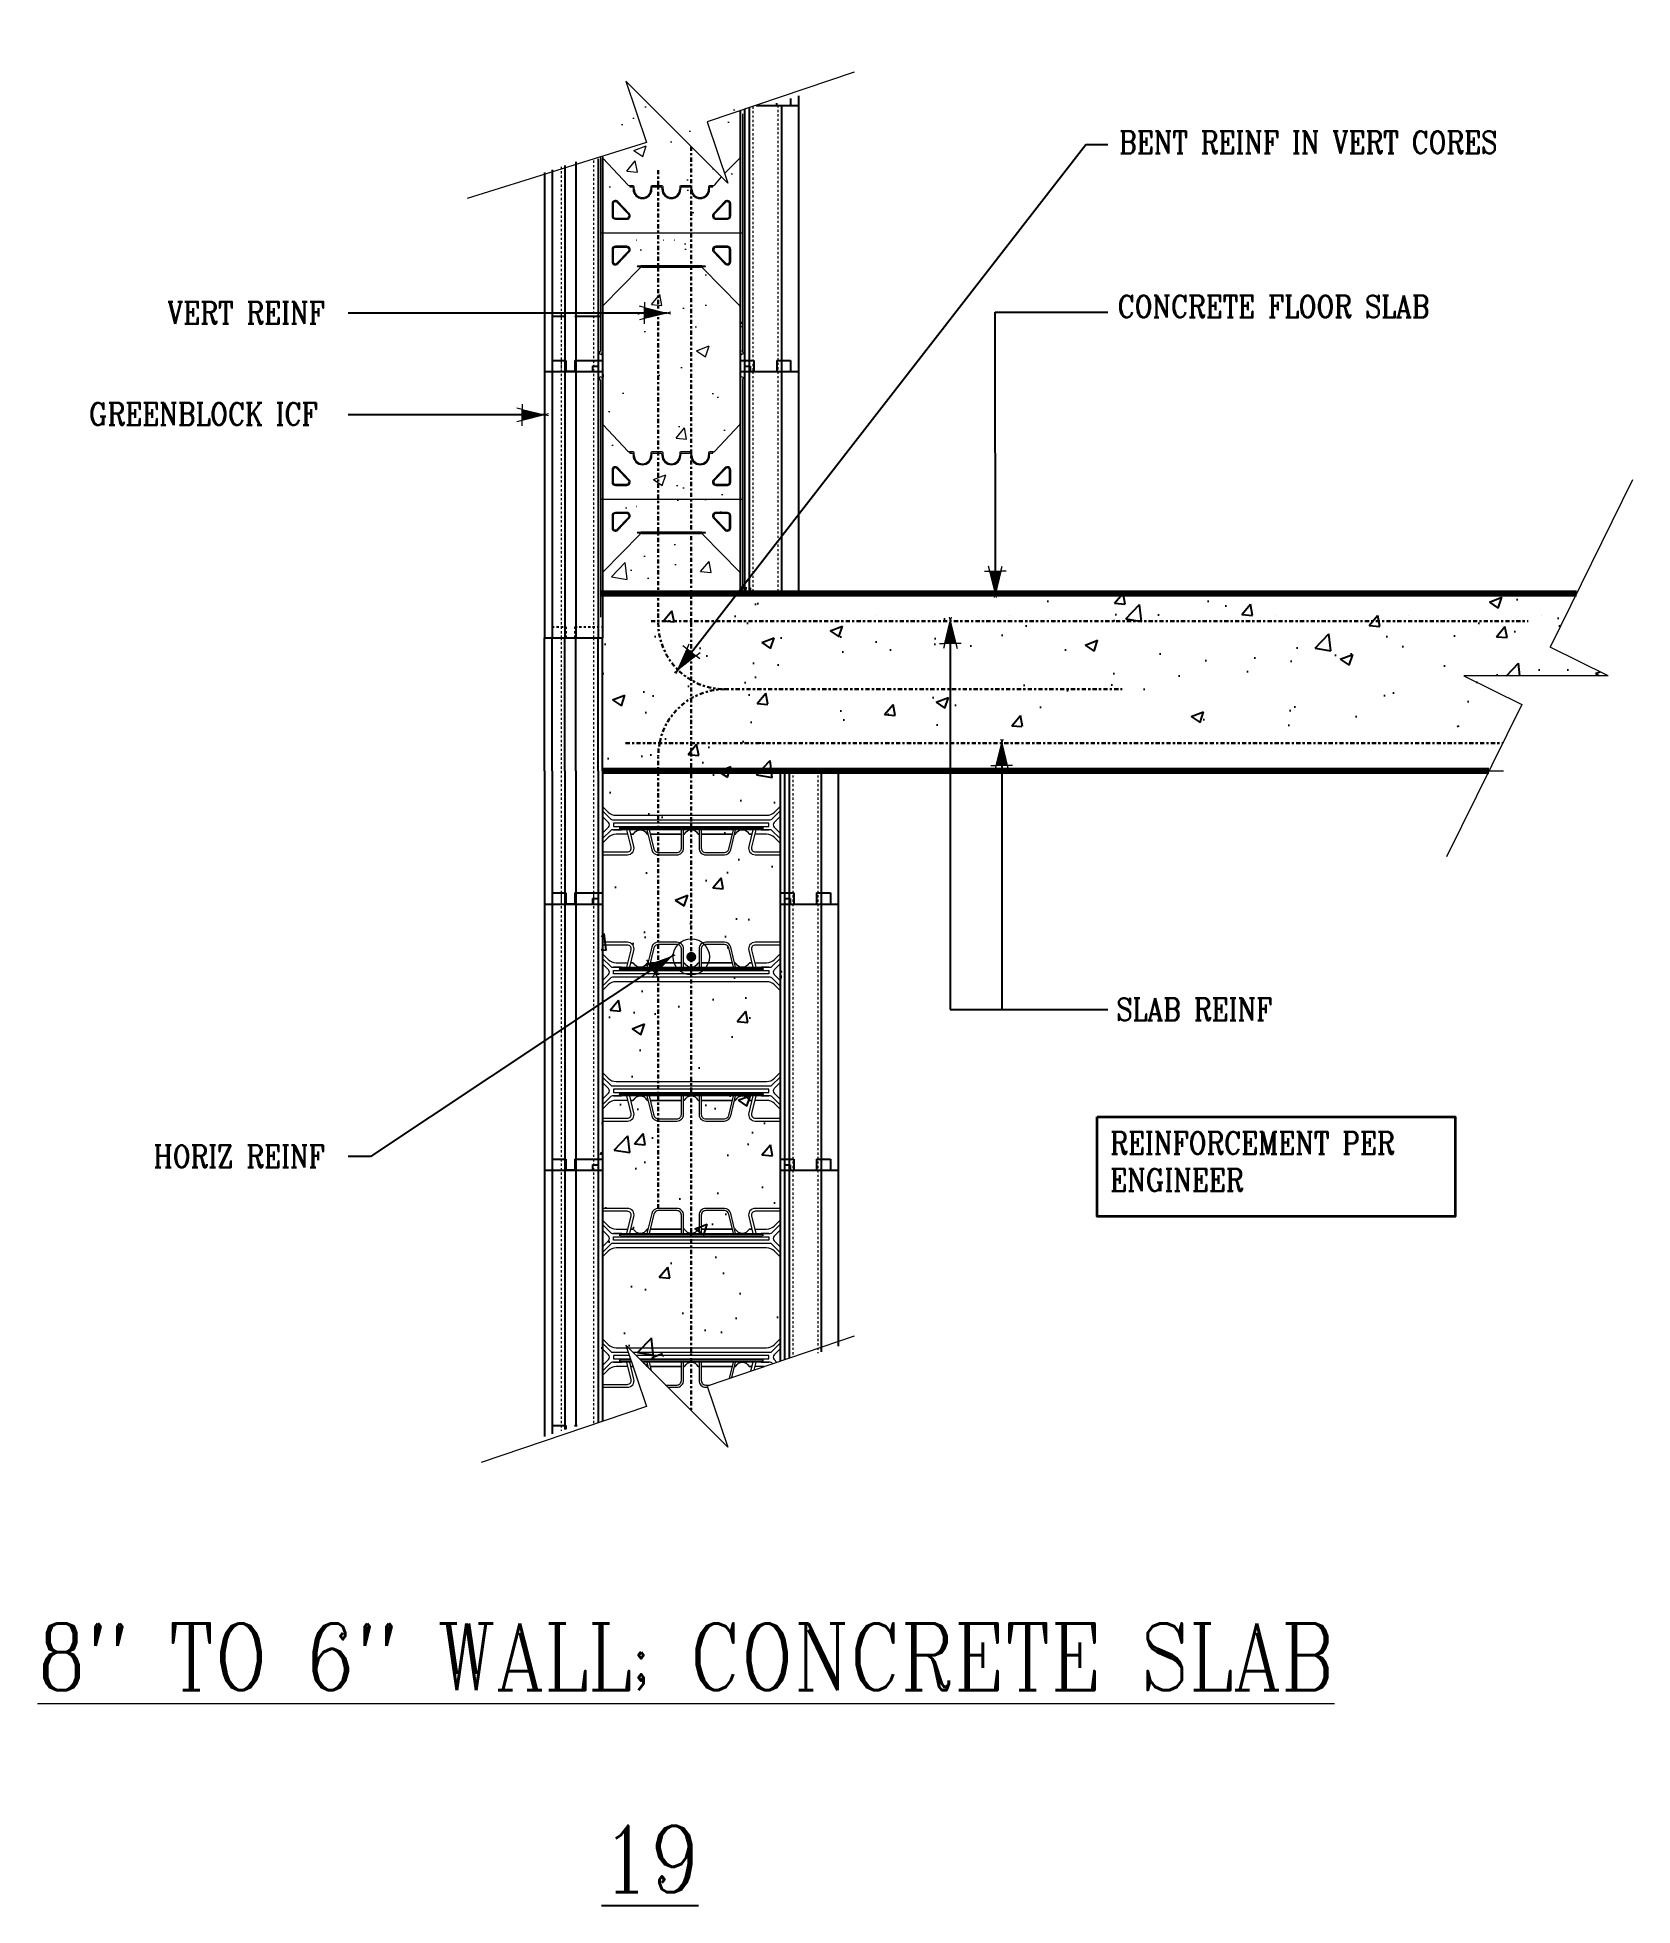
# Model space of a CAD drawing. Header units: inches. Extents: x -129.6 to -57.6, y 236.9 to 321.2.
import ezdxf

# ---------------------------------------------------------------- set-up
doc = ezdxf.new("R2010")
doc.units = ezdxf.units.IN
doc.header["$MEASUREMENT"] = 0
for name, pattern in [('CENTER', [2, 1.25, -0.25, 0.25, -0.25]), ('DASHED', [0.75, 0.5, -0.25]), ('DASHED2', [0.375, 0.25, -0.125]), ('HIDDEN', [0.375, 0.25, -0.125])]:
    doc.linetypes.add(name, pattern=pattern)
doc.layers.get('Defpoints').update_dxf_attribs({"color": 252})
for name, color, linetype, lineweight in [('A2 Hatch', 8, 'Continuous', 9), ('A4 medium', 7, 'Continuous', 35), ('DETAILS', 7, 'Continuous', 13), ('DIM', 3, 'Continuous', 13), ('GRADE', 5, 'Continuous', 100), ('REBAR', 2, 'CENTER', 30)]:
    doc.layers.add(name, color=color, linetype=linetype, lineweight=lineweight)
doc.styles.add('ARCTEXT', font='arctext.shx', dxfattribs={"width": 0.85})
doc.styles.add('RomanC', font='romanc.shx', dxfattribs={"width": 0.85, "height": 5})
doc.dimstyles.new('ARCTEXT1-4', dxfattribs={"dimtxt": 4, "dimasz": 2, "dimexe": 2, "dimexo": 2, "dimgap": 2, "dimtad": 1, "dimdec": 4, "dimzin": 3, "dimdsep": 46, "dimlunit": 4, "dimtxsty": 'ARCTEXT', "dimblk": 'ARCHTICK', "dimcen": 2, "dimaunit": 1, "dimadec": 0, "dimazin": 0, "dimtfac": 1, "dimtdec": 4, "dimtmove": 2, "dimatfit": 3, "dimldrblk": 'arrow', "dimfxl": 1, "dimtolj": 1, "dimtzin": 0, "dimarcsym": 0})

msp = doc.modelspace()

# ---------------------------------------------------------------- texts
at = {"layer": 'Defpoints', "insert": (-101.943, 240.548), "char_height": 3, "width": 90.08, "attachment_point": 2, "style": 'RomanC'}
msp.add_mtext('{\\L19}\\P            ', dxfattribs=at)
at = {"layer": 'DIM', "color": 3, "char_height": 1, "attachment_point": 1, "style": 'RomanC'}
for s, insert, width in [('BENT REINF IN VERT CORES', (-80.794, 316.93), 22.68955), ('VERT REINF ', (-123.699, 309.246), 22.68955), ('{\\Fromanc.shx|c0;CONCRETE FLOOR SLAB}', (-80.856, 309.531), 22.68955), ('GREENBLOCK ICF', (-127.226, 304.684), 22.68955), ('SLAB REINF', (-80.919, 277.848), 22.68955), ('HORIZ REINF ', (-124.322, 271.221), 22.68955), ('REINFORCEMENT PER ENGINEER', (-81.19, 271.824), 15.71499)]:
    msp.add_mtext(s, dxfattribs=dict(at, insert=insert, width=width))
at = {"layer": 'DIM', "insert": (-100.318, 249.666), "char_height": 3, "width": 106.17714, "attachment_point": 2, "style": 'ARCTEXT'}
msp.add_mtext('{\\Fromanc.shx|c0;\\L8" TO 6" WALL; CONCRETE SLAB}\\P\\P            ', dxfattribs=at)

# ---------------------------------------------------------------- blocks, each defined once
blk = doc.blocks.new('_ArchTick')
at = {"color": 0, "linetype": 'ByBlock', "const_width": 0.15}
blk.add_lwpolyline([(-0.5, -0.5), (0.5, 0.5)], dxfattribs=at)
blk = doc.blocks.new('arrow')
at = {"layer": 'DIM'}
blk.add_hatch(color=253, dxfattribs=at).paths.add_polyline_path([(-2, 0.5), (-2, -0.5), (0, 0)])
at = {"layer": 'DIM', "lineweight": 9}
for points in [[(-2, 0.98), (-2, 0.5), (-2.47, 0.62)], [(0.37, 0.09), (0, 0)], [(0.37, -0.09), (0, 0)], [(-2, -0.98), (-2, -0.5), (-2.47, -0.62)]]:
    blk.add_lwpolyline(points, dxfattribs=at)
at = {"layer": 'DIM', "lineweight": 15}
blk.add_lwpolyline([(0, 0), (-2, -0.5), (-2, 0.5), (0, 0)], dxfattribs=at)

# ---------------------------------------------------------------- hatches: boundary and pattern name
at = {"ltscale": 0.15}
h = msp.add_hatch(dxfattribs=at)
h.set_pattern_fill('AR-CONC', color=256, scale=0.8, style=0)
h.set_pattern_definition([(50, (-6083.559, 865.592), (5.7380815, -0.502017), [0.6, -6.6]), (355, (-6083.559, 865.592), (-1.1100107, 6.017537), [0.48, -5.28]), (100.45145, (-6083.081, 865.55), (4.6280707, 5.51552), [0.5099215, -5.609137]), (46.1842, (-6083.559, 867.192), (8.537928, -1.324152), [0.9, -9.9]), (96.63564, (-6082.848, 867.082), (7.477296, 7.792949), [0.764882, -8.413704]), (351.1842, (-6083.559, 867.192), (7.477296, 7.792949), [0.72, -7.92]), (21, (-6082.759, 866.792), (4.7752564, -3.220951), [0.6, -6.6]), (326, (-6082.759, 866.792), (1.9465227, 5.8012004), [0.48, -5.28]), (71.45144, (-6082.361, 866.5237), (6.721779, 2.580249), [0.5099215, -5.609137]), (37.5, (-6083.5592, 865.592), (0.09727884, 2.6631508), [0, -5.216, 0, -5.36, 0, -5.3]), (7.5, (-6083.5592, 865.592), (2.1045563, 3.1552937), [0, -3.056, 0, -5.096, 0, -2.02]), (327.5, (-6085.3432, 865.592), (4.2705795, -0.180439), [0, -2, 0, -6.24, 0, -8.28]), (317.5, (-6086.143, 865.592), (4.6654894, 0.8008399), [0, -2.6, 0, -4.144, 0, -5.88])])
h.paths.add_polyline_path([(-96.003, 296.094), (-104.075, 296.094), (-104.199, 260.731), (-101.329, 261.705), (-102.265, 264.465), (-97.669, 259.869), (-98.605, 262.629), (-95.999, 263.512)])
h = msp.add_hatch(dxfattribs=at)
h.set_pattern_fill('AR-CONC', color=256, scale=0.8, style=0)
h.set_pattern_definition([(50, (-3866.9914, 988.0222), (5.7380815, -0.502017), [0.6, -6.6]), (355, (-3866.9914, 988.022), (-1.110011, 6.017537), [0.48, -5.28]), (100.45145, (-3866.513, 987.9804), (4.628071, 5.51552), [0.5099215, -5.609137]), (46.1842, (-3866.9914, 989.622), (8.537928, -1.324152), [0.9, -9.9]), (96.63564, (-3866.28, 989.512), (7.477296, 7.792949), [0.764882, -8.413704]), (351.1842, (-3866.991, 989.622), (7.477296, 7.792949), [0.72, -7.92]), (21, (-3866.1914, 989.2222), (4.7752564, -3.220951), [0.6, -6.6]), (326, (-3866.1914, 989.222), (1.946523, 5.8012), [0.48, -5.28]), (71.45144, (-3865.7935, 988.954), (6.721779, 2.580249), [0.5099215, -5.609137]), (37.5, (-3866.9914, 988.0222), (0.0972788, 2.6631508), [0, -5.216, 0, -5.36, 0, -5.3]), (7.5, (-3866.9914, 988.0222), (2.1045563, 3.1552937), [0, -3.056, 0, -5.096, 0, -2.02]), (327.5, (-3868.7754, 988.0222), (4.2705795, -0.180439), [0, -2, 0, -6.24, 0, -8.28]), (317.5, (-3869.5754, 988.0222), (4.6654894, 0.80084), [0, -2.6, 0, -4.144, 0, -5.88])])
h.paths.add_polyline_path([(-97.749, 296.094), (-60.172, 296.094), (-61.367, 293.674), (-58.753, 292.384), (-65.253, 292.384), (-62.64, 291.094), (-63.133, 290.094), (-97.749, 290.094)])
at = {"layer": 'A2 Hatch', "ltscale": 0.15}
h = msp.add_hatch(dxfattribs=at)
h.set_pattern_fill('AR-CONC', color=256, scale=0.8, style=0)
h.set_pattern_definition([(50, (-6046.344, 858.7827), (5.7380815, -0.502017), [0.6, -6.6]), (355, (-6046.344, 858.783), (-1.1100107, 6.017537), [0.48, -5.28]), (100.45145, (-6045.866, 858.741), (4.6280707, 5.51552), [0.5099215, -5.609137]), (46.1842, (-6046.344, 860.383), (8.537928, -1.324152), [0.9, -9.9]), (96.63564, (-6045.6326, 860.272), (7.477296, 7.792949), [0.764882, -8.413704]), (351.1842, (-6046.344, 860.383), (7.477296, 7.792949), [0.72, -7.92]), (21, (-6045.544, 859.9827), (4.7752564, -3.220951), [0.6, -6.6]), (326, (-6045.544, 859.983), (1.9465227, 5.8012004), [0.48, -5.28]), (71.45144, (-6045.146, 859.7143), (6.721779, 2.580249), [0.5099215, -5.609137]), (37.5, (-6046.344, 858.7827), (0.09727884, 2.6631508), [0, -5.216, 0, -5.36, 0, -5.3]), (7.5, (-6046.344, 858.7827), (2.1045563, 3.1552937), [0, -3.056, 0, -5.096, 0, -2.02]), (327.5, (-6048.128, 858.7827), (4.2705795, -0.180439), [0, -2, 0, -6.24, 0, -8.28]), (317.5, (-6048.928, 858.7827), (4.6654894, 0.8008399), [0, -2.6, 0, -4.144, 0, -5.88])])
h.paths.add_polyline_path([(-98.004, 296.073), (-104.075, 296.094), (-103.999, 317.726), (-102.013, 318.4), (-102.949, 321.16), (-98.353, 316.563), (-99.289, 319.323), (-98.004, 319.759)])
h = msp.add_hatch(color=256, dxfattribs=at)
edge = h.paths.add_edge_path()
edge.add_arc((-100.075, 279.713), 0.224, 0, 360)

# ---------------------------------------------------------------- linework, layer by layer
at = {"color": 1}
for p, q in [((-95.6, 318.408), (-95.6, 318.094)), ((-95.25, 318.527), (-95.25, 306.094)), ((-97.875, 317.848), (-97.875, 306.094)), ((-97.675, 317.916), (-97.675, 306.094)), ((-97.46, 317.989), (-97.46, 306.094)), ((-97.15, 318.094), (-95.25, 318.094)), ((-96.229, 318.196), (-96.229, 318.094)), ((-96.015, 318.094), (-96.015, 306.094)), ((-106.7, 315.069), (-106.7, 306.094)), ((-106.35, 315.188), (-106.35, 306.094)), ((-105.775, 315.383), (-105.775, 306.094)), ((-105.275, 315.552), (-105.275, 306.094)), ((-104.275, 315.679), (-104.275, 306.094)), ((-104.075, 315.747), (-104.075, 306.094)), ((-106.35, 308.594), (-105.725, 308.594)), ((-105.325, 308.594), (-104.175, 308.594)), ((-106.35, 306.594), (-106.35, 294.094)), ((-106.35, 306.594), (-105.725, 306.594)), ((-105.775, 306.594), (-105.775, 294.094)), ((-105.725, 306.594), (-105.725, 306.094)), ((-105.725, 306.594), (-105.725, 306.094)), ((-105.325, 306.594), (-105.325, 306.094)), ((-105.325, 306.594), (-105.325, 306.094)), ((-105.325, 306.594), (-104.075, 306.594)), ((-105.275, 306.594), (-105.275, 294.094)), ((-104.075, 306.594), (-104.075, 306.094)), ((-104.075, 306.594), (-104.075, 294.094)), ((-104.075, 306.594), (-104.075, 306.094)), ((-97.875, 306.594), (-97.875, 306.094)), ((-97.875, 306.594), (-97.875, 296.094)), ((-97.875, 306.594), (-97.25, 306.594)), ((-97.25, 306.594), (-97.25, 306.094)), ((-96.225, 306.594), (-96.225, 306.094)), ((-96.225, 306.594), (-95.6, 306.594)), ((-95.6, 306.594), (-95.6, 306.094)), ((-106.7, 306.094), (-104.075, 306.094)), ((-106.7, 306.094), (-106.7, 294.094)), ((-106.7, 306.094), (-104.525, 306.094)), ((-106.7, 306.094), (-104.075, 306.094)), ((-106.7, 306.094), (-104.525, 306.094)), ((-106.7, 306.094), (-104.525, 306.094)), ((-106.7, 306.094), (-104.075, 306.094)), ((-105.275, 306.094), (-105.775, 306.094)), ((-105.275, 306.094), (-105.775, 306.094)), ((-105.275, 306.094), (-105.775, 306.094)), ((-104.525, 306.344), (-104.525, 306.094)), ((-104.525, 306.344), (-104.275, 306.344)), ((-104.525, 306.344), (-104.525, 306.094)), ((-104.525, 306.344), (-104.275, 306.344)), ((-104.275, 306.344), (-104.275, 294.094)), ((-104.275, 306.094), (-104.075, 306.094)), ((-104.275, 306.094), (-104.075, 306.094)), ((-104.275, 306.094), (-104.075, 306.094)), ((-97.875, 306.094), (-95.25, 306.094)), ((-97.675, 306.344), (-97.675, 296.094)), ((-97.675, 306.344), (-97.425, 306.344)), ((-97.46, 306.094), (-95.25, 306.094)), ((-97.46, 306.094), (-97.46, 296.094)), ((-97.425, 306.344), (-97.425, 306.094)), ((-96.015, 306.094), (-96.015, 296.094)), ((-95.25, 306.094), (-95.25, 296.094)), ((-98.079, 296.094), (-95.454, 296.094)), ((-98.079, 296.094), (-95.454, 296.094)), ((-106.7, 294.094), (-104.075, 294.094)), ((-106.7, 288.094), (-106.7, 294.094)), ((-106.7, 294.094), (-104.075, 294.094)), ((-106.35, 288.094), (-106.35, 294.094)), ((-105.775, 288.094), (-105.775, 294.094)), ((-105.275, 288.094), (-105.275, 294.094)), ((-104.275, 288.094), (-104.275, 294.094)), ((-104.075, 294.594), (-104.075, 294.094)), ((-104.075, 294.594), (-104.075, 294.094)), ((-104.075, 288.094), (-104.075, 294.094)), ((-106.7, 288.094), (-106.7, 282.094)), ((-106.35, 288.094), (-106.35, 282.094)), ((-105.775, 288.094), (-105.775, 282.094)), ((-105.275, 288.094), (-105.275, 282.094)), ((-104.275, 288.094), (-104.275, 282.094)), ((-104.075, 288.094), (-104.075, 282.094)), ((-96.075, 288.094), (-96.075, 282.094)), ((-95.875, 288.094), (-95.875, 282.094)), ((-95.66, 288.094), (-95.66, 282.094)), ((-94.215, 288.094), (-94.215, 282.094)), ((-93.45, 288.094), (-93.45, 282.094)), ((-106.35, 282.594), (-105.725, 282.594)), ((-106.35, 282.594), (-106.35, 270.094)), ((-105.775, 282.594), (-105.775, 270.094)), ((-105.725, 282.594), (-105.725, 282.094)), ((-105.325, 282.594), (-105.325, 282.094)), ((-105.325, 282.594), (-104.075, 282.594)), ((-105.275, 282.594), (-105.275, 270.094)), ((-104.525, 282.344), (-104.525, 282.094)), ((-104.525, 282.344), (-104.275, 282.344)), ((-104.275, 282.344), (-104.275, 270.094)), ((-104.075, 282.594), (-104.075, 270.094)), ((-96.075, 282.594), (-96.075, 270.094)), ((-96.075, 282.594), (-95.45, 282.594)), ((-95.875, 282.344), (-95.875, 270.094)), ((-95.875, 282.344), (-95.625, 282.344)), ((-95.625, 282.344), (-95.625, 282.094)), ((-95.45, 282.594), (-95.45, 282.094)), ((-94.425, 282.594), (-94.425, 282.094)), ((-94.425, 282.594), (-93.8, 282.594)), ((-93.8, 282.594), (-93.8, 282.094)), ((-106.7, 282.094), (-104.075, 282.094)), ((-106.7, 282.094), (-106.7, 270.094)), ((-106.7, 282.094), (-104.525, 282.094)), ((-105.275, 282.094), (-105.775, 282.094)), ((-104.275, 282.094), (-104.075, 282.094)), ((-96.075, 282.094), (-93.45, 282.094)), ((-96.075, 282.094), (-95.875, 282.094)), ((-95.66, 282.094), (-93.45, 282.094)), ((-95.66, 282.094), (-95.66, 270.094)), ((-94.215, 282.094), (-94.215, 270.094)), ((-93.45, 282.094), (-93.45, 270.094)), ((-106.35, 270.594), (-105.725, 270.594)), ((-106.35, 270.594), (-106.35, 258.213)), ((-105.775, 270.594), (-105.775, 258.408)), ((-105.725, 270.594), (-105.725, 270.094)), ((-105.325, 270.594), (-105.325, 270.094)), ((-105.325, 270.594), (-104.075, 270.594)), ((-105.275, 270.594), (-105.275, 258.578)), ((-104.525, 270.344), (-104.525, 270.094)), ((-104.525, 270.344), (-104.275, 270.344)), ((-104.275, 270.344), (-104.275, 258.705)), ((-104.075, 270.594), (-104.075, 258.773)), ((-96.075, 270.594), (-96.075, 261.486)), ((-96.075, 270.594), (-95.45, 270.594)), ((-95.875, 270.344), (-95.875, 261.553)), ((-95.875, 270.344), (-95.625, 270.344)), ((-95.625, 270.344), (-95.625, 270.094)), ((-95.45, 270.594), (-95.45, 270.094)), ((-94.425, 270.594), (-94.425, 270.094)), ((-94.425, 270.594), (-93.8, 270.594)), ((-93.8, 270.594), (-93.8, 270.094)), ((-106.7, 270.094), (-104.075, 270.094)), ((-106.7, 270.094), (-106.7, 258.094)), ((-106.7, 270.094), (-104.525, 270.094)), ((-105.275, 270.094), (-105.775, 270.094)), ((-104.275, 270.094), (-104.075, 270.094)), ((-96.075, 270.094), (-93.45, 270.094)), ((-96.075, 270.094), (-95.875, 270.094)), ((-95.66, 270.094), (-93.45, 270.094)), ((-95.66, 270.094), (-95.66, 261.626)), ((-94.215, 270.094), (-94.215, 261.904)), ((-93.45, 270.094), (-93.45, 262.164)), ((-106.35, 258.594), (-105.725, 258.594)), ((-105.725, 258.594), (-105.725, 258.425)), ((-105.325, 258.594), (-105.325, 258.561)), ((-105.325, 258.594), (-105.226, 258.594))]:
    msp.add_line(p, q, dxfattribs=at)
at = {"color": 1, "linetype": 'HIDDEN', "ltscale": 0.02}
for p, q in [((-106.35, 308.594), (-105.725, 308.594)), ((-105.325, 308.594), (-104.175, 308.594)), ((-97.779, 308.344), (-97.779, 308.094)), ((-106.35, 306.594), (-106.35, 306.094)), ((-106.35, 306.594), (-105.725, 306.594)), ((-106.35, 306.594), (-106.35, 306.094)), ((-105.725, 306.594), (-105.725, 306.094)), ((-105.725, 306.594), (-105.725, 306.094)), ((-105.325, 306.594), (-105.325, 306.094)), ((-105.325, 306.594), (-105.325, 306.094)), ((-105.325, 306.594), (-104.075, 306.594)), ((-97.875, 306.594), (-97.25, 306.594)), ((-97.25, 306.594), (-97.25, 306.094)), ((-96.225, 306.594), (-96.225, 306.094)), ((-96.225, 306.594), (-95.6, 306.594)), ((-95.6, 306.594), (-95.6, 306.094)), ((-97.675, 306.344), (-97.425, 306.344)), ((-97.425, 306.344), (-97.425, 306.094)), ((-97.779, 296.344), (-97.779, 296.094)), ((-97.779, 296.344), (-97.629, 296.344)), ((-97.675, 296.344), (-97.425, 296.344)), ((-97.629, 296.344), (-97.629, 296.094)), ((-97.425, 296.344), (-97.425, 296.094)), ((-106.35, 294.594), (-105.725, 294.594)), ((-106.35, 294.594), (-106.35, 294.094)), ((-106.35, 294.594), (-105.725, 294.594)), ((-106.35, 294.594), (-106.35, 294.094)), ((-105.725, 294.594), (-105.725, 294.094)), ((-105.725, 294.594), (-105.725, 294.094)), ((-105.325, 294.594), (-105.325, 294.094)), ((-105.325, 294.594), (-104.075, 294.594)), ((-105.325, 294.594), (-105.325, 294.094)), ((-105.325, 294.594), (-104.075, 294.594)), ((-106.35, 282.594), (-105.725, 282.594)), ((-105.725, 282.594), (-105.725, 282.094)), ((-105.325, 282.594), (-105.325, 282.094)), ((-105.325, 282.594), (-104.075, 282.594)), ((-96.075, 282.594), (-95.45, 282.594)), ((-95.45, 282.594), (-95.45, 282.094)), ((-94.425, 282.594), (-94.425, 282.094)), ((-94.425, 282.594), (-93.8, 282.594)), ((-93.8, 282.594), (-93.8, 282.094)), ((-106.35, 270.594), (-105.725, 270.594)), ((-105.725, 270.594), (-105.725, 270.094)), ((-105.325, 270.594), (-105.325, 270.094)), ((-105.325, 270.594), (-104.075, 270.594)), ((-96.075, 270.594), (-95.45, 270.594)), ((-95.45, 270.594), (-95.45, 270.094)), ((-94.425, 270.594), (-94.425, 270.094)), ((-94.425, 270.594), (-93.8, 270.594)), ((-93.8, 270.594), (-93.8, 270.094)), ((-106.35, 258.594), (-105.725, 258.594)), ((-105.725, 258.594), (-105.725, 258.425)), ((-105.325, 258.594), (-105.325, 258.561)), ((-105.325, 258.594), (-105.226, 258.594))]:
    msp.add_line(p, q, dxfattribs=at)
at = {"ltscale": 0.15}
for p, q in [((-106.7, 306.094), (-104.075, 306.094)), ((-105.725, 306.094), (-105.325, 306.094)), ((-105.725, 306.094), (-105.325, 306.094)), ((-105.725, 306.094), (-105.325, 306.094)), ((-105.725, 282.094), (-105.325, 282.094)), ((-105.725, 270.094), (-105.325, 270.094))]:
    msp.add_line(p, q, dxfattribs=at)
at = {"layer": 'A2 Hatch', "linetype": 'DASHED2', "ltscale": 0.15}
for p, q in [((-97.3, 318.043), (-97.3, 306.094)), ((-96.175, 318.094), (-96.175, 306.094)), ((-105.935, 315.328), (-105.935, 306.094)), ((-104.49, 315.606), (-104.49, 306.094)), ((-105.935, 306.594), (-105.935, 294.094)), ((-104.49, 306.594), (-104.49, 294.094)), ((-97.3, 306.094), (-97.3, 296.094)), ((-96.175, 306.094), (-96.175, 296.094)), ((-105.935, 294.094), (-105.935, 282.094)), ((-104.49, 294.094), (-104.49, 282.094)), ((-95.5, 288.094), (-95.5, 282.094)), ((-94.375, 288.094), (-94.375, 282.094)), ((-105.935, 282.594), (-105.935, 270.094)), ((-104.49, 282.594), (-104.49, 270.094)), ((-95.5, 282.094), (-95.5, 270.094)), ((-94.375, 282.094), (-94.375, 270.094)), ((-105.935, 270.594), (-105.935, 258.354)), ((-104.49, 270.594), (-104.49, 258.632)), ((-95.5, 270.094), (-95.5, 261.681)), ((-94.375, 270.094), (-94.375, 261.85))]:
    msp.add_line(p, q, dxfattribs=at)
at = {"layer": 'A2 Hatch', "linetype": 'DASHED', "ltscale": 0.15}
msp.add_line((-104.075, 294.094), (-104.075, 290.094), dxfattribs=at)
at = {"layer": 'A2 Hatch', "ltscale": 0.15}
for p, q in [((-104.075, 288.094), (-104.075, 290.094)), ((-96.075, 288.094), (-63.462, 288.094))]:
    msp.add_line(p, q, dxfattribs=at)
msp.add_circle((-100.075, 279.713), 0.816, dxfattribs=at)
at = {"layer": 'A4 medium', "ltscale": 0.15}
for p, q in [((-91.749, 295.094), (-91.749, 295.094)), ((-85.749, 295.094), (-85.749, 295.094)), ((-73.749, 295.094), (-73.749, 295.094)), ((-67.749, 295.094), (-67.749, 295.094)), ((-61.749, 295.094), (-61.749, 295.094))]:
    msp.add_line(p, q, dxfattribs=at)
msp.add_lwpolyline([(-81.788, 272.51), (-65.644, 272.51), (-65.644, 268.008), (-81.788, 268.008)], close=True, dxfattribs=at)
at = {"layer": 'DETAILS', "color": 6, "lineweight": 20}
for p, q in [((-97.875, 315.764), (-97.875, 317.816)), ((-97.775, 317.719), (-97.775, 307.021)), ((-104.175, 315.747), (-104.175, 307.021)), ((-104.075, 315.781), (-104.075, 315.764)), ((-104.075, 315.764), (-104.075, 309.003)), ((-104.047, 315.695), (-102.93, 314.505)), ((-98.577, 315.023), (-97.903, 315.695)), ((-97.875, 309.003), (-97.875, 315.764)), ((-102.857, 314.474), (-102.85, 314.474)), ((-102.7, 314.474), (-102.857, 314.474)), ((-102.85, 314.474), (-102.85, 314.424)), ((-102.85, 314.424), (-102.75, 314.424)), ((-102.7, 314.374), (-102.7, 314.319)), ((-102.65, 314.319), (-102.65, 314.424)), ((-101.9, 314.424), (-101.9, 314.319)), ((-101.4, 314.474), (-101.85, 314.474)), ((-101.85, 314.319), (-101.85, 314.374)), ((-101.8, 314.424), (-101.45, 314.424)), ((-101.4, 314.374), (-101.4, 314.319)), ((-101.35, 314.319), (-101.35, 314.424)), ((-100.6, 314.424), (-100.6, 314.319)), ((-100.1, 314.474), (-100.55, 314.474)), ((-100.55, 314.319), (-100.55, 314.374)), ((-100.5, 314.424), (-100.15, 314.424)), ((-100.1, 314.374), (-100.1, 314.319)), ((-100.05, 314.319), (-100.05, 314.424)), ((-99.3, 314.424), (-99.3, 314.319)), ((-99.093, 314.474), (-99.25, 314.474)), ((-99.25, 314.319), (-99.25, 314.374)), ((-99.2, 314.424), (-99.1, 314.424)), ((-99.1, 314.424), (-99.1, 314.474)), ((-99.1, 314.474), (-99.093, 314.474)), ((-99.021, 314.505), (-98.711, 314.867)), ((-103.65, 313.655), (-103.65, 313.114)), ((-103.6, 313.655), (-103.6, 313.114)), ((-102.909, 313.183), (-103.428, 313.725)), ((-102.873, 313.218), (-103.392, 313.759)), ((-98.558, 313.759), (-99.078, 313.218)), ((-98.522, 313.725), (-99.042, 313.183)), ((-98.35, 313.114), (-98.35, 313.655)), ((-98.3, 313.114), (-98.3, 313.655)), ((-103.5, 313.014), (-102.981, 313.014)), ((-103.5, 312.964), (-102.981, 312.964)), ((-98.969, 313.014), (-98.45, 313.014)), ((-98.969, 312.964), (-98.45, 312.964)), ((-104.175, 312.344), (-97.775, 312.344)), ((-103.65, 311.594), (-103.65, 311.053)), ((-103.6, 311.594), (-103.6, 311.053)), ((-102.981, 311.744), (-103.5, 311.744)), ((-102.981, 311.694), (-103.5, 311.694)), ((-98.45, 311.744), (-98.969, 311.744)), ((-98.45, 311.694), (-98.969, 311.694)), ((-98.35, 311.053), (-98.35, 311.594)), ((-98.3, 311.053), (-98.3, 311.594)), ((-104.046, 309.074), (-102.394, 310.75)), ((-103.428, 310.984), (-102.909, 311.525)), ((-103.392, 310.949), (-102.873, 311.49)), ((-102.345, 310.864), (-102.501, 310.849)), ((-102.501, 310.829), (-102.345, 310.814)), ((-100.975, 310.864), (-102.345, 310.864)), ((-102.345, 310.814), (-100.975, 310.814)), ((-102.288, 310.794), (-100.975, 310.794)), ((-99.605, 310.864), (-100.975, 310.864)), ((-100.975, 310.814), (-99.605, 310.814)), ((-100.975, 310.794), (-99.662, 310.794)), ((-99.449, 310.849), (-99.605, 310.864)), ((-99.605, 310.814), (-99.449, 310.829)), ((-99.556, 310.75), (-97.904, 309.074)), ((-99.078, 311.49), (-98.558, 310.949)), ((-99.042, 311.525), (-98.522, 310.984)), ((-104.075, 306.995), (-104.075, 309.003)), ((-97.875, 309.003), (-97.875, 306.995)), ((-104.182, 306.996), (-104.227, 306.917)), ((-104.227, 306.917), (-104.141, 306.867)), ((-104.175, 307.058), (-104.175, 307.021)), ((-104.141, 306.867), (-104.082, 306.97)), ((-97.868, 306.97), (-97.809, 306.867)), ((-97.809, 306.867), (-97.723, 306.917)), ((-97.775, 307.021), (-97.775, 307.058)), ((-97.723, 306.917), (-97.768, 306.996)), ((-104.227, 305.821), (-104.141, 305.871)), ((-104.227, 305.821), (-104.141, 305.871)), ((-104.182, 305.742), (-104.227, 305.821)), ((-104.182, 305.742), (-104.227, 305.821)), ((-104.175, 305.719), (-104.175, 295.021)), ((-104.175, 305.68), (-104.175, 305.717)), ((-104.175, 305.68), (-104.175, 305.717)), ((-104.141, 305.871), (-104.082, 305.769)), ((-104.141, 305.871), (-104.082, 305.769)), ((-104.075, 305.744), (-104.075, 303.764)), ((-97.875, 303.764), (-97.875, 305.744)), ((-97.868, 305.769), (-97.809, 305.871)), ((-97.809, 305.871), (-97.723, 305.821)), ((-97.775, 305.719), (-97.775, 296.094)), ((-97.775, 305.717), (-97.775, 305.68)), ((-97.723, 305.821), (-97.768, 305.742)), ((-104.075, 303.764), (-104.075, 297.003)), ((-104.047, 303.695), (-102.93, 302.505)), ((-99.021, 302.505), (-97.903, 303.695)), ((-97.875, 297.003), (-97.875, 303.764)), ((-102.857, 302.474), (-102.85, 302.474)), ((-102.7, 302.474), (-102.857, 302.474)), ((-102.85, 302.474), (-102.85, 302.424)), ((-102.85, 302.424), (-102.75, 302.424)), ((-102.7, 302.374), (-102.7, 302.319)), ((-102.65, 302.319), (-102.65, 302.424)), ((-101.9, 302.424), (-101.9, 302.319)), ((-101.4, 302.474), (-101.85, 302.474)), ((-101.85, 302.319), (-101.85, 302.374)), ((-101.8, 302.424), (-101.45, 302.424)), ((-101.4, 302.374), (-101.4, 302.319)), ((-101.35, 302.319), (-101.35, 302.424)), ((-100.6, 302.424), (-100.6, 302.319)), ((-100.1, 302.474), (-100.55, 302.474)), ((-100.55, 302.319), (-100.55, 302.374)), ((-100.5, 302.424), (-100.15, 302.424)), ((-100.1, 302.374), (-100.1, 302.319)), ((-100.05, 302.319), (-100.05, 302.424)), ((-99.3, 302.424), (-99.3, 302.319)), ((-99.093, 302.474), (-99.25, 302.474)), ((-99.25, 302.319), (-99.25, 302.374)), ((-99.2, 302.424), (-99.1, 302.424)), ((-99.1, 302.424), (-99.1, 302.474)), ((-99.1, 302.474), (-99.093, 302.474)), ((-103.65, 301.655), (-103.65, 301.114)), ((-103.6, 301.655), (-103.6, 301.114)), ((-102.909, 301.183), (-103.428, 301.725)), ((-102.873, 301.218), (-103.392, 301.759)), ((-98.558, 301.759), (-99.078, 301.218)), ((-98.522, 301.725), (-99.042, 301.183)), ((-98.35, 301.114), (-98.35, 301.655)), ((-98.3, 301.114), (-98.3, 301.655)), ((-103.5, 301.014), (-102.981, 301.014)), ((-103.5, 300.964), (-102.981, 300.964)), ((-98.969, 301.014), (-98.45, 301.014)), ((-98.969, 300.964), (-98.45, 300.964)), ((-104.175, 300.344), (-97.775, 300.344)), ((-103.65, 299.594), (-103.65, 299.053)), ((-103.6, 299.594), (-103.6, 299.053)), ((-102.981, 299.744), (-103.5, 299.744)), ((-102.981, 299.694), (-103.5, 299.694)), ((-103.428, 298.984), (-102.909, 299.525)), ((-103.392, 298.949), (-102.873, 299.49)), ((-99.078, 299.49), (-98.558, 298.949)), ((-99.042, 299.525), (-98.522, 298.984)), ((-98.45, 299.744), (-98.969, 299.744)), ((-98.45, 299.694), (-98.969, 299.694)), ((-98.35, 299.053), (-98.35, 299.594)), ((-98.3, 299.053), (-98.3, 299.594)), ((-104.046, 297.074), (-102.394, 298.75)), ((-102.345, 298.864), (-102.501, 298.849)), ((-102.501, 298.829), (-102.345, 298.814)), ((-100.975, 298.864), (-102.345, 298.864)), ((-102.345, 298.814), (-100.975, 298.814)), ((-102.288, 298.794), (-100.975, 298.794)), ((-99.605, 298.864), (-100.975, 298.864)), ((-100.975, 298.814), (-99.605, 298.814)), ((-100.975, 298.794), (-99.662, 298.794)), ((-99.449, 298.849), (-99.605, 298.864)), ((-99.605, 298.814), (-99.449, 298.829)), ((-99.556, 298.75), (-97.904, 297.074)), ((-104.075, 296.094), (-104.075, 297.003)), ((-97.875, 297.003), (-97.875, 296.094))]:
    msp.add_line(p, q, dxfattribs=at)
for points in [[(-102.541, 312.019), (-102.554, 312.019)], [(-102.541, 312.019), (-102.554, 312.019)], [(-101.338, 312.019), (-101.325, 312.019)], [(-101.338, 312.019), (-101.325, 312.019)], [(-100.816, 312.019), (-100.83, 312.019)], [(-100.816, 312.019), (-100.83, 312.019)], [(-102.541, 300.019), (-102.554, 300.019)], [(-100.075, 285.594), (-96.574, 285.594), (-96.574, 285.744), (-100.075, 285.744), (-103.576, 285.744), (-103.576, 285.594)], [(-102.026, 285.244), (-102.044, 285.244)], [(-100.523, 285.244), (-101.923, 285.244)], [(-100.423, 285.244), (-100.405, 285.244)], [(-99.727, 285.244), (-99.745, 285.244)], [(-99.627, 285.244), (-98.227, 285.244)], [(-98.124, 285.244), (-98.106, 285.244)], [(-100.075, 279.094), (-96.574, 279.094), (-96.574, 278.944), (-100.075, 278.944), (-103.576, 278.944), (-103.576, 279.094)], [(-102.026, 279.444), (-102.044, 279.444)], [(-100.523, 279.444), (-101.923, 279.444)], [(-100.423, 279.444), (-100.405, 279.444)], [(-99.727, 279.444), (-99.745, 279.444)], [(-99.627, 279.444), (-98.227, 279.444)], [(-98.124, 279.444), (-98.106, 279.444)], [(-100.075, 273.594), (-96.574, 273.594), (-96.574, 273.744), (-100.075, 273.744), (-103.576, 273.744), (-103.576, 273.594)], [(-102.026, 273.244), (-102.044, 273.244)], [(-100.523, 273.244), (-101.923, 273.244)], [(-100.423, 273.244), (-100.405, 273.244)], [(-99.727, 273.244), (-99.745, 273.244)], [(-99.627, 273.244), (-98.227, 273.244)], [(-98.124, 273.244), (-98.106, 273.244)], [(-100.075, 267.094), (-96.574, 267.094), (-96.574, 266.944), (-100.075, 266.944), (-103.576, 266.944), (-103.576, 267.094)], [(-102.026, 267.444), (-102.044, 267.444)], [(-100.523, 267.444), (-101.923, 267.444)], [(-100.423, 267.444), (-100.405, 267.444)], [(-99.727, 267.444), (-99.745, 267.444)], [(-99.627, 267.444), (-98.227, 267.444)], [(-98.124, 267.444), (-98.106, 267.444)], [(-102.026, 261.244), (-102.044, 261.244)], [(-100.523, 261.244), (-101.923, 261.244)], [(-100.423, 261.244), (-100.405, 261.244)], [(-99.727, 261.244), (-99.745, 261.244)], [(-99.627, 261.244), (-98.227, 261.244)], [(-98.124, 261.244), (-98.106, 261.244)]]:
    msp.add_lwpolyline(points, close=True, dxfattribs=at)
for points in [[(-104.075, 286.494), (-103.822, 286.241, 0.198912), (-103.469, 286.094), (-100.075, 286.094), (-96.682, 286.094, 0.198912), (-96.328, 286.241), (-96.075, 286.494)], [(-104.075, 286.294), (-103.705, 285.924, 0.198912), (-103.634, 285.894), (-100.075, 285.894), (-96.516, 285.894, 0.198912), (-96.445, 285.924), (-96.075, 286.294)], [(-104.075, 285.295), (-103.807, 285.563, 0.414214), (-103.807, 285.775), (-104.075, 286.044)], [(-96.075, 286.044), (-96.343, 285.775, 0.414214), (-96.343, 285.563), (-96.075, 285.295)], [(-100.405, 285.244, 0.279322), (-100.361, 285.271, -0.279322), (-100.075, 285.444), (-103.634, 285.444, 0.198912), (-103.705, 285.415), (-104.075, 285.045)], [(-104.075, 284.444), (-102.954, 284.444, 0.485338), (-102.789, 284.654), (-102.98, 285.444), (-103.576, 285.444), (-103.326, 285.444), (-103.226, 285.444)], [(-104.075, 284.314), (-102.954, 284.314, 0.485338), (-102.663, 284.685), (-102.846, 285.444)], [(-102.931, 285.244), (-103.469, 285.244, 0.198912), (-103.822, 285.098), (-104.075, 284.845)], [(-102.705, 285.244), (-102.798, 285.244), (-102.705, 285.244, 0.279322), (-102.66, 285.271, -0.605918), (-102.089, 285.271, 0.279322), (-102.044, 285.244)], [(-102.074, 285.444), (-101.857, 284.544, 0.346495), (-101.566, 284.314), (-100.723, 284.314, 0.414214), (-100.423, 284.614), (-100.423, 285.444)], [(-101.972, 285.444), (-101.76, 284.567, 0.346495), (-101.566, 284.414), (-100.723, 284.414, 0.414214), (-100.523, 284.614), (-100.523, 285.444)], [(-96.075, 285.045), (-96.445, 285.415, 0.198912), (-96.516, 285.444), (-100.075, 285.444, -0.279322), (-99.789, 285.271, 0.279322), (-99.745, 285.244)], [(-99.727, 285.444), (-99.727, 284.614, 0.414214), (-99.427, 284.314), (-98.584, 284.314, 0.346495), (-98.293, 284.544), (-98.076, 285.444)], [(-99.627, 285.444), (-99.627, 284.614, 0.414214), (-99.427, 284.414), (-98.584, 284.414, 0.346495), (-98.39, 284.567), (-98.179, 285.444)], [(-98.106, 285.244, 0.279322), (-98.062, 285.271, -0.605918), (-97.49, 285.271, 0.279322), (-97.446, 285.244), (-97.352, 285.244), (-97.446, 285.244)], [(-97.304, 285.444), (-97.487, 284.685, 0.485338), (-97.196, 284.314), (-96.075, 284.314)], [(-96.924, 285.444), (-96.824, 285.444), (-96.574, 285.444), (-97.171, 285.444), (-97.361, 284.654, 0.485338), (-97.196, 284.444), (-96.075, 284.444)], [(-96.075, 284.845), (-96.328, 285.098, 0.198912), (-96.682, 285.244), (-97.219, 285.244)], [(-102.846, 279.244), (-102.663, 280.004, 0.485338), (-102.954, 280.374), (-104.075, 280.374)], [(-103.226, 279.244), (-103.326, 279.244), (-103.576, 279.244), (-102.98, 279.244), (-102.789, 280.034, 0.485338), (-102.954, 280.244), (-104.075, 280.244)], [(-104.075, 279.844), (-103.822, 279.591, 0.198912), (-103.469, 279.444), (-102.931, 279.444)], [(-104.075, 279.644), (-103.705, 279.274, 0.198912), (-103.634, 279.244), (-100.075, 279.244, -0.279322), (-100.361, 279.417, 0.279322), (-100.405, 279.444)], [(-100.423, 279.244), (-100.423, 280.074, 0.414214), (-100.723, 280.374), (-101.566, 280.374, 0.346495), (-101.857, 280.145), (-102.074, 279.244)], [(-100.523, 279.244), (-100.523, 280.074, 0.414214), (-100.723, 280.274), (-101.566, 280.274, 0.346495), (-101.76, 280.121), (-101.972, 279.244)], [(-99.745, 279.444, 0.279322), (-99.789, 279.417, -0.279322), (-100.075, 279.244), (-96.516, 279.244, 0.198912), (-96.445, 279.274), (-96.075, 279.644)], [(-98.076, 279.244), (-98.293, 280.145, 0.346495), (-98.584, 280.374), (-99.427, 280.374, 0.414214), (-99.727, 280.074), (-99.727, 279.244)], [(-98.179, 279.244), (-98.39, 280.121, 0.346495), (-98.584, 280.274), (-99.427, 280.274, 0.414214), (-99.627, 280.074), (-99.627, 279.244)], [(-96.075, 280.374), (-97.196, 280.374, 0.485338), (-97.487, 280.004), (-97.304, 279.244)], [(-96.075, 280.244), (-97.196, 280.244, 0.485338), (-97.361, 280.034), (-97.171, 279.244), (-96.574, 279.244), (-96.824, 279.244), (-96.924, 279.244)], [(-97.219, 279.444), (-96.682, 279.444, 0.198912), (-96.328, 279.591), (-96.075, 279.844)], [(-104.075, 278.645), (-103.807, 278.913, 0.414214), (-103.807, 279.125), (-104.075, 279.394)], [(-96.075, 278.395), (-96.445, 278.765, 0.198912), (-96.516, 278.794), (-100.075, 278.794), (-103.634, 278.794, 0.198912), (-103.705, 278.765), (-104.075, 278.395)], [(-102.044, 279.444, 0.279322), (-102.089, 279.417, -0.605918), (-102.66, 279.417, 0.279322), (-102.705, 279.444), (-102.798, 279.444), (-102.705, 279.444)], [(-97.446, 279.444), (-97.352, 279.444), (-97.446, 279.444, 0.279322), (-97.49, 279.417, -0.605918), (-98.062, 279.417, 0.279322), (-98.106, 279.444)], [(-96.075, 279.394), (-96.343, 279.125, 0.414214), (-96.343, 278.913), (-96.075, 278.645)], [(-96.075, 278.195), (-96.328, 278.448, 0.198912), (-96.682, 278.594), (-100.075, 278.594), (-103.469, 278.594, 0.198912), (-103.822, 278.448), (-104.075, 278.195)], [(-104.075, 274.494), (-103.822, 274.241, 0.198912), (-103.469, 274.094), (-100.075, 274.094), (-96.682, 274.094, 0.198912), (-96.328, 274.241), (-96.075, 274.494)], [(-104.075, 274.294), (-103.705, 273.924, 0.198912), (-103.634, 273.894), (-100.075, 273.894), (-96.516, 273.894, 0.198912), (-96.445, 273.924), (-96.075, 274.294)], [(-104.075, 273.295), (-103.807, 273.563, 0.414214), (-103.807, 273.775), (-104.075, 274.044)], [(-96.075, 274.044), (-96.343, 273.775, 0.414214), (-96.343, 273.563), (-96.075, 273.295)], [(-100.405, 273.244, 0.279322), (-100.361, 273.271, -0.279322), (-100.075, 273.444), (-103.634, 273.444, 0.198912), (-103.705, 273.415), (-104.075, 273.045)], [(-104.075, 272.444), (-102.954, 272.444, 0.485338), (-102.789, 272.654), (-102.98, 273.444), (-103.576, 273.444), (-103.326, 273.444), (-103.226, 273.444)], [(-104.075, 272.314), (-102.954, 272.314, 0.485338), (-102.663, 272.685), (-102.846, 273.444)], [(-102.931, 273.244), (-103.469, 273.244, 0.198912), (-103.822, 273.098), (-104.075, 272.845)], [(-102.705, 273.244), (-102.798, 273.244), (-102.705, 273.244, 0.279322), (-102.66, 273.271, -0.605918), (-102.089, 273.271, 0.279322), (-102.044, 273.244)], [(-102.074, 273.444), (-101.857, 272.544, 0.346495), (-101.566, 272.314), (-100.723, 272.314, 0.414214), (-100.423, 272.614), (-100.423, 273.444)], [(-101.972, 273.444), (-101.76, 272.567, 0.346495), (-101.566, 272.414), (-100.723, 272.414, 0.414214), (-100.523, 272.614), (-100.523, 273.444)], [(-96.075, 273.045), (-96.445, 273.415, 0.198912), (-96.516, 273.444), (-100.075, 273.444, -0.279322), (-99.789, 273.271, 0.279322), (-99.745, 273.244)], [(-99.727, 273.444), (-99.727, 272.614, 0.414214), (-99.427, 272.314), (-98.584, 272.314, 0.346495), (-98.293, 272.544), (-98.076, 273.444)], [(-99.627, 273.444), (-99.627, 272.614, 0.414214), (-99.427, 272.414), (-98.584, 272.414, 0.346495), (-98.39, 272.567), (-98.179, 273.444)], [(-98.106, 273.244, 0.279322), (-98.062, 273.271, -0.605918), (-97.49, 273.271, 0.279322), (-97.446, 273.244), (-97.352, 273.244), (-97.446, 273.244)], [(-97.304, 273.444), (-97.487, 272.685, 0.485338), (-97.196, 272.314), (-96.075, 272.314)], [(-96.924, 273.444), (-96.824, 273.444), (-96.574, 273.444), (-97.171, 273.444), (-97.361, 272.654, 0.485338), (-97.196, 272.444), (-96.075, 272.444)], [(-96.075, 272.845), (-96.328, 273.098, 0.198912), (-96.682, 273.244), (-97.219, 273.244)], [(-102.846, 267.244), (-102.663, 268.004, 0.485338), (-102.954, 268.374), (-104.075, 268.374)], [(-103.226, 267.244), (-103.326, 267.244), (-103.576, 267.244), (-102.98, 267.244), (-102.789, 268.034, 0.485338), (-102.954, 268.244), (-104.075, 268.244)], [(-104.075, 267.844), (-103.822, 267.591, 0.198912), (-103.469, 267.444), (-102.931, 267.444)], [(-100.423, 267.244), (-100.423, 268.074, 0.414214), (-100.723, 268.374), (-101.566, 268.374, 0.346495), (-101.857, 268.145), (-102.074, 267.244)], [(-100.523, 267.244), (-100.523, 268.074, 0.414214), (-100.723, 268.274), (-101.566, 268.274, 0.346495), (-101.76, 268.121), (-101.972, 267.244)], [(-98.076, 267.244), (-98.293, 268.145, 0.346495), (-98.584, 268.374), (-99.427, 268.374, 0.414214), (-99.727, 268.074), (-99.727, 267.244)], [(-98.179, 267.244), (-98.39, 268.121, 0.346495), (-98.584, 268.274), (-99.427, 268.274, 0.414214), (-99.627, 268.074), (-99.627, 267.244)], [(-96.075, 268.374), (-97.196, 268.374, 0.485338), (-97.487, 268.004), (-97.304, 267.244)], [(-96.075, 268.244), (-97.196, 268.244, 0.485338), (-97.361, 268.034), (-97.171, 267.244), (-96.574, 267.244), (-96.824, 267.244), (-96.924, 267.244)], [(-97.219, 267.444), (-96.682, 267.444, 0.198912), (-96.328, 267.591), (-96.075, 267.844)], [(-104.075, 267.644), (-103.705, 267.274, 0.198912), (-103.634, 267.244), (-100.075, 267.244, -0.279322), (-100.361, 267.417, 0.279322), (-100.405, 267.444)], [(-104.075, 266.645), (-103.807, 266.913, 0.414214), (-103.807, 267.125), (-104.075, 267.394)], [(-102.044, 267.444, 0.279322), (-102.089, 267.417, -0.605918), (-102.66, 267.417, 0.279322), (-102.705, 267.444), (-102.798, 267.444), (-102.705, 267.444)], [(-99.745, 267.444, 0.279322), (-99.789, 267.417, -0.279322), (-100.075, 267.244), (-96.516, 267.244, 0.198912), (-96.445, 267.274), (-96.075, 267.644)], [(-97.446, 267.444), (-97.352, 267.444), (-97.446, 267.444, 0.279322), (-97.49, 267.417, -0.605918), (-98.062, 267.417, 0.279322), (-98.106, 267.444)], [(-96.075, 267.394), (-96.343, 267.125, 0.414214), (-96.343, 266.913), (-96.075, 266.645)], [(-96.075, 266.395), (-96.445, 266.765, 0.198912), (-96.516, 266.794), (-100.075, 266.794), (-103.634, 266.794, 0.198912), (-103.705, 266.765), (-104.075, 266.395)], [(-96.075, 266.195), (-96.328, 266.448, 0.198912), (-96.682, 266.594), (-100.075, 266.594), (-103.469, 266.594, 0.198912), (-103.822, 266.448), (-104.075, 266.195)], [(-104.075, 262.494), (-103.822, 262.241, 0.198912), (-103.469, 262.094), (-100.075, 262.094), (-96.682, 262.094, 0.198912), (-96.328, 262.241), (-96.075, 262.494)], [(-104.075, 262.294), (-103.705, 261.924, 0.198912), (-103.634, 261.894), (-102.919, 261.894)], [(-104.075, 261.295), (-103.807, 261.563, 0.414214), (-103.807, 261.775), (-104.075, 262.044)], [(-102.713, 261.894), (-100.075, 261.894), (-96.516, 261.894, 0.198912), (-96.445, 261.924), (-96.075, 262.294)], [(-96.075, 262.044), (-96.343, 261.775, 0.414214), (-96.343, 261.563), (-96.218, 261.437)], [(-104.075, 260.444), (-102.954, 260.444, 0.485338), (-102.789, 260.654), (-102.98, 261.444), (-103.576, 261.444), (-103.326, 261.444), (-103.226, 261.444)], [(-104.075, 260.314), (-102.954, 260.314, 0.485338), (-102.663, 260.685), (-102.846, 261.444)], [(-102.766, 261.444), (-103.634, 261.444, 0.198912), (-103.705, 261.415), (-104.075, 261.045)], [(-102.931, 261.244), (-103.469, 261.244, 0.198912), (-103.822, 261.098), (-104.075, 260.845)], [(-102.8, 261.544), (-103.226, 261.544), (-103.323, 261.522, 0.780776), (-103.323, 261.516), (-103.226, 261.494), (-102.783, 261.494)], [(-102.705, 261.244), (-102.798, 261.244), (-102.705, 261.244, 0.029808), (-102.699, 261.245, 0.029808)], [(-102.313, 261.494), (-100.075, 261.494), (-96.924, 261.494), (-96.827, 261.516, 0.780776), (-96.827, 261.522), (-96.924, 261.544), (-100.075, 261.544), (-102.363, 261.544)], [(-100.405, 261.244, 0.279322), (-100.361, 261.271, -0.279322), (-100.075, 261.444), (-102.263, 261.444)], [(-102.227, 261.409, -0.154883), (-102.089, 261.271, 0.279322), (-102.044, 261.244)], [(-101.233, 260.414), (-100.723, 260.414, 0.414214), (-100.523, 260.614), (-100.523, 261.444)], [(-101.133, 260.314), (-100.723, 260.314, 0.414214), (-100.423, 260.614), (-100.423, 261.444)], [(-96.404, 261.374), (-96.445, 261.415, 0.198912), (-96.516, 261.444), (-100.075, 261.444, -0.279322), (-99.789, 261.271, 0.279322), (-99.745, 261.244)], [(-99.727, 261.444), (-99.727, 260.614, 0.414214), (-99.427, 260.314), (-99.346, 260.314)], [(-99.627, 261.444), (-99.627, 260.614, 0.414214), (-99.427, 260.414), (-99.234, 260.414)], [(-98.106, 261.244, 0.279322), (-98.062, 261.271, -0.605918), (-97.49, 261.271, 0.279322), (-97.446, 261.244), (-97.352, 261.244), (-97.446, 261.244)]]:
    msp.add_lwpolyline(points, format="xyb", dxfattribs=at)
for points in [[(-100.075, 285.494), (-96.924, 285.494), (-96.827, 285.516, 0.780776), (-96.827, 285.522), (-96.924, 285.544), (-100.075, 285.544), (-103.226, 285.544), (-103.323, 285.522, 0.780776), (-103.323, 285.516), (-103.226, 285.494)], [(-100.075, 279.194), (-103.226, 279.194), (-103.323, 279.172, 0.780776), (-103.323, 279.166), (-103.226, 279.144), (-100.075, 279.144), (-96.924, 279.144), (-96.827, 279.166, 0.780776), (-96.827, 279.172), (-96.924, 279.194)], [(-100.075, 273.494), (-96.924, 273.494), (-96.827, 273.516, 0.780776), (-96.827, 273.522), (-96.924, 273.544), (-100.075, 273.544), (-103.226, 273.544), (-103.323, 273.522, 0.780776), (-103.323, 273.516), (-103.226, 273.494)], [(-100.075, 267.194), (-103.226, 267.194), (-103.323, 267.172, 0.780776), (-103.323, 267.166), (-103.226, 267.144), (-100.075, 267.144), (-96.924, 267.144), (-96.827, 267.166, 0.780776), (-96.827, 267.172), (-96.924, 267.194)]]:
    msp.add_lwpolyline(points, format="xyb", close=True, dxfattribs=at)
for points in [[(-102.868, 261.744), (-103.576, 261.744), (-103.576, 261.594), (-102.817, 261.594)], [(-102.413, 261.594), (-100.075, 261.594), (-96.574, 261.594), (-96.574, 261.744), (-100.075, 261.744), (-102.563, 261.744)], [(-102.074, 261.444), (-102.015, 261.196)], [(-101.972, 261.444), (-101.879, 261.061)], [(-98.355, 260.712), (-98.179, 261.444)], [(-98.243, 260.75), (-98.076, 261.444)], [(-97.304, 261.444), (-97.403, 261.035)], [(-96.924, 261.444), (-96.824, 261.444), (-96.574, 261.444), (-97.171, 261.444), (-97.257, 261.085)], [(-96.787, 261.244), (-97.219, 261.244)]]:
    msp.add_lwpolyline(points, dxfattribs=at)
for centre, radius, start, end in [((-103.975, 315.764), 0.1, 180, 223.83086), ((-97.975, 315.764), 0.1, 316.16914, 360), ((-102.857, 314.574), 0.1, 223.83086, 270), ((-102.75, 314.374), 0.05, 360, 90), ((-102.7, 314.424), 0.05, 0, 90), ((-102.275, 314.319), 0.425, 180, 360), ((-102.275, 314.319), 0.375, 180, 0), ((-101.85, 314.424), 0.05, 90, 180), ((-101.8, 314.374), 0.05, 90, 180), ((-101.45, 314.374), 0.05, 360, 90), ((-101.4, 314.424), 0.05, 0, 90), ((-100.975, 314.319), 0.425, 180, 270), ((-100.975, 314.319), 0.375, 180, 270), ((-100.975, 314.319), 0.425, 270, 0), ((-100.975, 314.319), 0.375, 270, 0), ((-100.55, 314.424), 0.05, 90, 180), ((-100.5, 314.374), 0.05, 90, 180), ((-100.15, 314.374), 0.05, 0, 90), ((-100.1, 314.424), 0.05, 0, 90), ((-99.675, 314.319), 0.425, 180, 0), ((-99.675, 314.319), 0.375, 180, 0), ((-99.25, 314.424), 0.05, 90, 180), ((-99.2, 314.374), 0.05, 90, 180), ((-99.093, 314.574), 0.1, 270, 316.16914), ((-103.5, 313.655), 0.15, 43.83086, 180), ((-103.5, 313.655), 0.1, 43.83086, 180), ((-98.45, 313.655), 0.15, 0, 136.16914), ((-98.45, 313.655), 0.1, 0, 136.16914), ((-103.5, 313.114), 0.15, 180, 270), ((-103.5, 313.114), 0.1, 180, 270), ((-102.981, 313.114), 0.15, 270, 43.83086), ((-102.981, 313.114), 0.1, 270, 43.83086), ((-98.969, 313.114), 0.15, 136.16914, 270), ((-98.969, 313.114), 0.1, 136.16914, 270), ((-98.45, 313.114), 0.15, 270, 0), ((-98.45, 313.114), 0.1, 270, 360), ((-103.5, 311.594), 0.15, 90, 180), ((-103.5, 311.594), 0.1, 90, 180), ((-102.981, 311.594), 0.15, 316.16914, 90), ((-102.981, 311.594), 0.1, 316.16914, 90), ((-98.969, 311.594), 0.15, 90, 223.83086), ((-98.969, 311.594), 0.1, 90, 223.83086), ((-98.45, 311.594), 0.15, 360, 90), ((-98.45, 311.594), 0.1, 0, 90), ((-103.5, 311.053), 0.15, 180, 316.16914), ((-103.5, 311.053), 0.1, 180, 316.16914), ((-102.5, 310.839), 0.01, 97.40989, 262.59011), ((-102.288, 310.644), 0.15, 90, 135), ((-99.662, 310.644), 0.15, 45, 90), ((-99.45, 310.839), 0.01, 277.40989, 82.59011), ((-98.45, 311.053), 0.15, 223.83086, 360), ((-98.45, 311.053), 0.1, 223.83086, 0), ((-104.075, 310.258), 0.1, 180, 209.74488), ((-103.975, 309.003), 0.1, 135, 180), ((-97.975, 309.003), 0.1, 360, 45), ((-104.225, 307.021), 0.05, 330, 360), ((-104.125, 306.995), 0.05, 330, 360), ((-97.825, 306.995), 0.05, 180, 210), ((-97.725, 307.021), 0.05, 180, 210), ((-104.225, 305.717), 0.05, 0, 30), ((-104.225, 305.717), 0.05, 0, 30), ((-104.125, 305.744), 0.05, 0, 30), ((-104.125, 305.744), 0.05, 0, 30), ((-97.825, 305.744), 0.05, 150, 180), ((-97.725, 305.717), 0.05, 150, 180), ((-103.975, 303.764), 0.1, 180, 223.83086), ((-97.975, 303.764), 0.1, 316.16914, 360), ((-102.857, 302.574), 0.1, 223.83086, 270), ((-102.75, 302.374), 0.05, 360, 90), ((-102.7, 302.424), 0.05, 0, 90), ((-102.275, 302.319), 0.425, 180, 360), ((-102.275, 302.319), 0.375, 180, 0), ((-101.85, 302.424), 0.05, 90, 180), ((-101.8, 302.374), 0.05, 90, 180), ((-101.45, 302.374), 0.05, 360, 90), ((-101.4, 302.424), 0.05, 0, 90), ((-100.975, 302.319), 0.425, 180, 270), ((-100.975, 302.319), 0.375, 180, 270), ((-100.975, 302.319), 0.425, 270, 0), ((-100.975, 302.319), 0.375, 270, 0), ((-100.55, 302.424), 0.05, 90, 180), ((-100.5, 302.374), 0.05, 90, 180), ((-100.15, 302.374), 0.05, 0, 90), ((-100.1, 302.424), 0.05, 0, 90), ((-99.675, 302.319), 0.425, 180, 0), ((-99.675, 302.319), 0.375, 180, 0), ((-99.25, 302.424), 0.05, 90, 180), ((-99.2, 302.374), 0.05, 90, 180), ((-99.093, 302.574), 0.1, 270, 316.16914), ((-103.5, 301.655), 0.15, 43.83086, 180), ((-103.5, 301.655), 0.1, 43.83086, 180), ((-98.45, 301.655), 0.15, 0, 136.16914), ((-98.45, 301.655), 0.1, 0, 136.16914), ((-103.5, 301.114), 0.15, 180, 270), ((-103.5, 301.114), 0.1, 180, 270), ((-102.981, 301.114), 0.15, 270, 43.83086), ((-102.981, 301.114), 0.1, 270, 43.83086), ((-98.969, 301.114), 0.15, 136.16914, 270), ((-98.969, 301.114), 0.1, 136.16914, 270), ((-98.45, 301.114), 0.15, 270, 0), ((-98.45, 301.114), 0.1, 270, 360), ((-103.5, 299.594), 0.15, 90, 180), ((-103.5, 299.053), 0.15, 180, 316.16914), ((-103.5, 299.594), 0.1, 90, 180), ((-103.5, 299.053), 0.1, 180, 316.16914), ((-102.981, 299.594), 0.15, 316.16914, 90), ((-102.981, 299.594), 0.1, 316.16914, 90), ((-98.969, 299.594), 0.15, 90, 223.83086), ((-98.969, 299.594), 0.1, 90, 223.83086), ((-98.45, 299.053), 0.15, 223.83086, 360), ((-98.45, 299.053), 0.1, 223.83086, 0), ((-98.45, 299.594), 0.15, 360, 90), ((-98.45, 299.594), 0.1, 0, 90), ((-104.075, 298.258), 0.1, 180, 209.74488), ((-102.5, 298.839), 0.01, 97.40989, 262.59011), ((-102.288, 298.644), 0.15, 90, 135), ((-99.662, 298.644), 0.15, 45, 90), ((-99.45, 298.839), 0.01, 277.40989, 82.59011), ((-103.975, 297.003), 0.1, 135, 180), ((-97.975, 297.003), 0.1, 360, 45)]:
    msp.add_arc(centre, radius, start, end, dxfattribs=at)
at = {"layer": 'DIM'}
for p, q in [((-57.645, 301.216), (-61.367, 293.674)), ((-58.753, 292.384), (-61.367, 293.674)), ((-58.753, 292.384), (-65.253, 292.384)), ((-65.253, 292.384), (-62.64, 291.094)), ((-62.64, 291.094), (-66.034, 284.216))]:
    msp.add_line(p, q, dxfattribs=at)
for points in [[(-92.738, 319.592), (-99.365, 317.345), (-98.429, 314.585), (-103.025, 319.181), (-102.089, 316.421), (-110.178, 313.889)], [(-92.738, 262.618), (-99.365, 260.37), (-98.429, 257.61), (-103.025, 262.206), (-102.089, 259.446), (-109.553, 256.915)]]:
    msp.add_lwpolyline(points, dxfattribs=at)
at = {"layer": 'GRADE', "ltscale": 0.15}
for p, q in [((-104.175, 296.094), (-60.172, 296.094)), ((-104.075, 288.094), (-64.12, 288.094))]:
    msp.add_line(p, q, dxfattribs=at)
at = {"layer": 'REBAR', "ltscale": 0.15}
for p, q in [((-100.075, 316.231), (-100.075, 259.257)), ((-101.564, 315.175), (-101.564, 294.775)), ((-101.89, 294.844), (-62.358, 294.844)), ((-98.564, 291.775), (-80.659, 291.775)), ((-103.035, 289.344), (-63.503, 289.344)), ((-101.564, 268.374), (-101.564, 288.775))]:
    msp.add_line(p, q, dxfattribs=at)
for centre, start, end in [((-98.564, 294.775), 180, 270), ((-98.564, 288.775), 90, 180)]:
    msp.add_arc(centre, 3, start, end, dxfattribs=at)

msp.set_redraw_order([(e.dxf.handle, doc.entitydb.next_handle()) for e in msp.query("TEXT MTEXT ATTDEF DIMENSION ARC_DIMENSION")])  # texts and dimensions are drawn at this point

# ---------------------------------------------------------------- leaders
at = {"layer": 'DIM'}
for points in [[(-100.685, 292.653), (-82.297, 316.333), (-81.297, 316.333)], [(-101.179, 308.733), (-110.831, 308.733), (-115.543, 308.733)], [(-86.367, 296.094), (-86.375, 308.777), (-81.297, 308.777)], [(-106.7, 304.141), (-112.043, 304.142), (-115.543, 304.142)], [(-88.401, 294.844), (-88.405, 277.344), (-81.307, 277.344)], [(-86.082, 289.344), (-86.085, 277.344), (-81.297, 277.344)], [(-100.993, 279.719), (-114.543, 270.715), (-115.543, 270.715)]]:
    msp.add_leader(points, dimstyle='ARCTEXT1-4', override={"dimasz": 0.5, "dimtad": 0}, dxfattribs=at)

doc.saveas('drawing.dxf')
